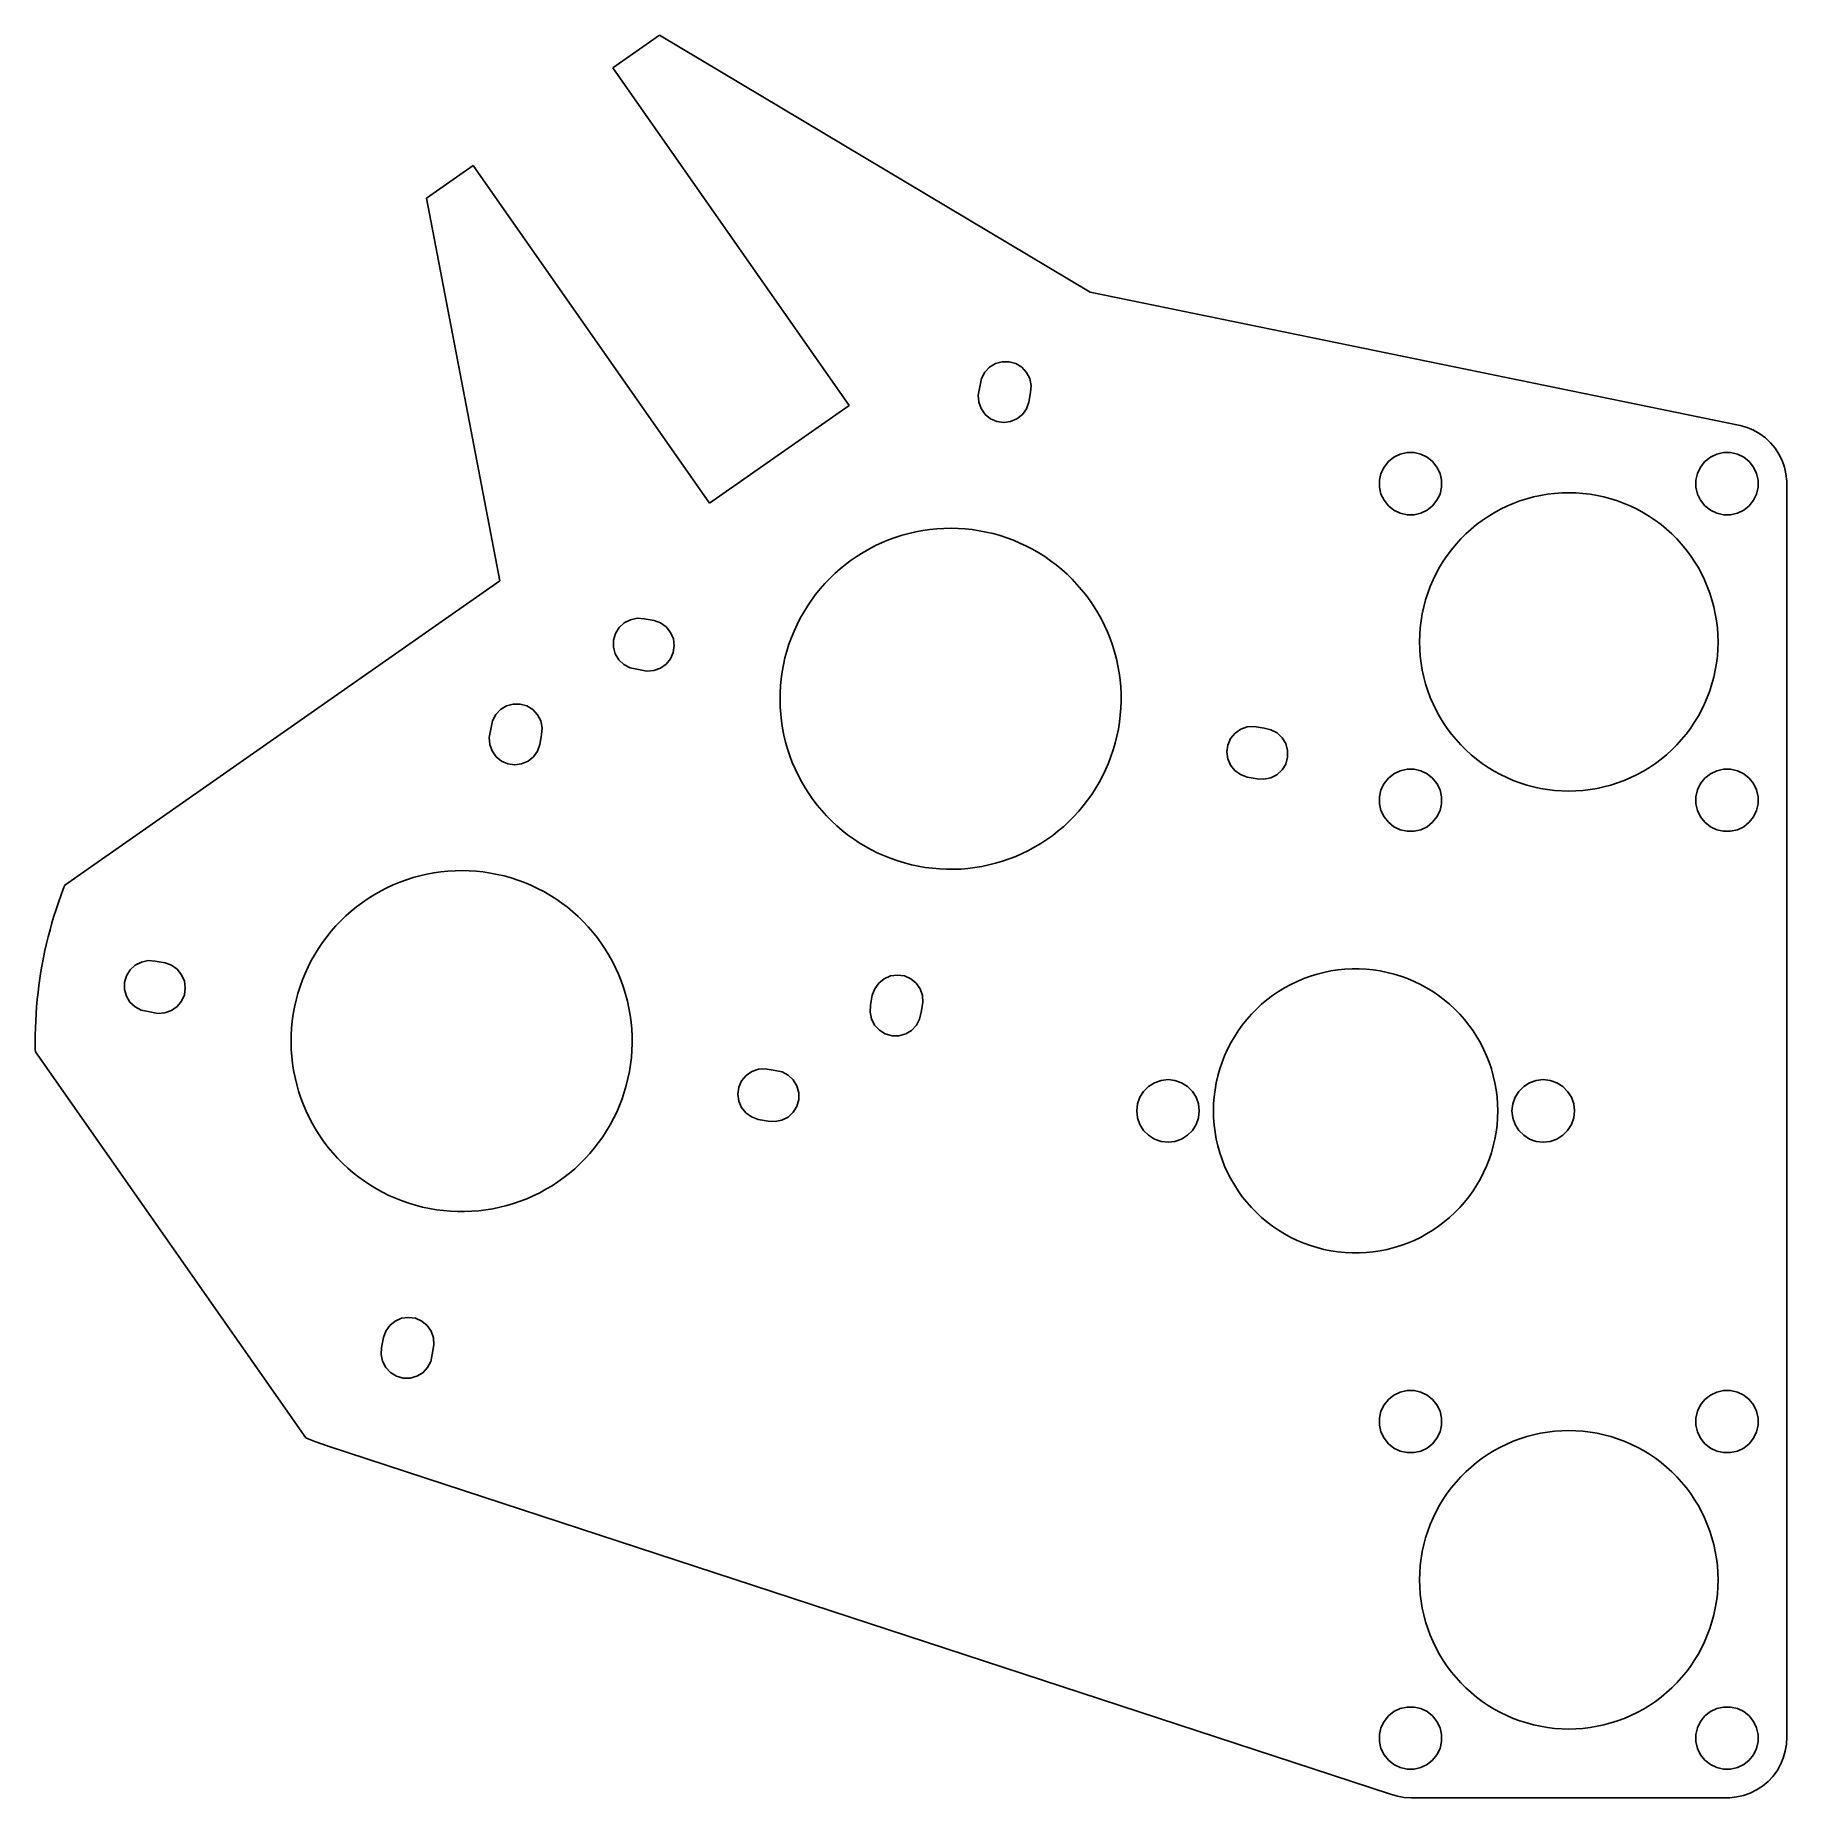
# Model space of a CAD drawing. Header units: metres. Extents: x -114 to 9, y -244 to -120.
import ezdxf

# ---------------------------------------------------------------- set-up
doc = ezdxf.new("R2010")
doc.units = ezdxf.units.M

msp = doc.modelspace()

# ---------------------------------------------------------------- linework, layer by layer
for p, q in [((-69.9873, -119.557), (-73.2639, -121.851)), ((-39.6859, -137.639), (-69.9873, -119.557)), ((-73.2639, -121.851), (-56.6302, -145.606)), ((-83.0937, -128.734), (-86.3703, -131.028)), ((-66.46, -152.489), (-83.0937, -128.734)), ((-86.3703, -131.028), (-81.2225, -157.945)), ((6.06284, -147.016), (-39.6859, -137.639)), ((-46.343, -142.661), (-45.8705, -142.53)), ((-45.8705, -142.53), (-45.3803, -142.532)), ((-45.3803, -142.532), (-44.9088, -142.666)), ((-47.4275, -144.185), (-47.3259, -143.705)), ((-47.3259, -143.705), (-47.0988, -143.271)), ((-47.0988, -143.271), (-46.7628, -142.914)), ((-46.7628, -142.914), (-46.343, -142.661)), ((-44.9088, -142.666), (-44.4909, -142.923)), ((-44.4909, -142.923), (-44.1577, -143.282)), ((-44.1577, -143.282), (-43.9338, -143.718)), ((-43.9338, -143.718), (-43.8359, -144.199)), ((-47.5503, -144.881), (-47.4275, -144.185)), ((-47.5187, -145.37), (-47.5503, -144.881)), ((-43.8712, -144.687), (-43.994, -145.384)), ((-43.8359, -144.199), (-43.8712, -144.687)), ((-56.6302, -145.606), (-66.46, -152.489)), ((-47.3563, -145.833), (-47.5187, -145.37)), ((-47.0751, -146.234), (-47.3563, -145.833)), ((-46.696, -146.545), (-47.0751, -146.234)), ((-44.4441, -146.244), (-44.8256, -146.552)), ((-44.1599, -145.845), (-44.4441, -146.244)), ((-43.994, -145.384), (-44.1599, -145.845)), ((-46.2472, -146.742), (-46.696, -146.545)), ((-45.7618, -146.811), (-46.2472, -146.742)), ((-45.2759, -146.746), (-45.7618, -146.811)), ((-44.8256, -146.552), (-45.2759, -146.746)), ((6.54086, -147.155), (6.06284, -147.016)), ((6.99919, -147.348), (6.54086, -147.155)), ((7.43137, -147.595), (6.99919, -147.348)), ((7.83133, -147.891), (7.43137, -147.595)), ((8.19348, -148.233), (7.83133, -147.891)), ((8.51271, -148.614), (8.19348, -148.233)), ((8.78456, -149.031), (8.51271, -148.614)), ((-19.2135, -150.386), (-18.9997, -149.943)), ((-18.9997, -149.943), (-18.6926, -149.557)), ((-18.6926, -149.557), (-18.3074, -149.25)), ((-18.3074, -149.25), (-17.8635, -149.037)), ((-17.8635, -149.037), (-17.3832, -148.927)), ((-17.3832, -148.927), (-16.8906, -148.927)), ((-16.8906, -148.927), (-16.4103, -149.037)), ((-16.4103, -149.037), (-15.9665, -149.25)), ((-15.9665, -149.25), (-15.5813, -149.557)), ((-15.5813, -149.557), (-15.2741, -149.943)), ((-15.2741, -149.943), (-15.0604, -150.386)), ((3.06038, -150.386), (3.27412, -149.943)), ((3.27412, -149.943), (3.58128, -149.557)), ((3.58128, -149.557), (3.96646, -149.25)), ((3.96646, -149.25), (4.41031, -149.037)), ((4.41031, -149.037), (4.89061, -148.927)), ((4.89061, -148.927), (5.38324, -148.927)), ((5.38324, -148.927), (5.86354, -149.037)), ((5.86354, -149.037), (6.30739, -149.25)), ((6.30739, -149.25), (6.69257, -149.557)), ((6.69257, -149.557), (6.99971, -149.943)), ((6.99971, -149.943), (7.21347, -150.386)), ((9.0052, -149.477), (8.78456, -149.031)), ((9.17154, -149.946), (9.0052, -149.477)), ((9.28125, -150.431), (9.17154, -149.946)), ((-19.3231, -150.867), (-19.2135, -150.386)), ((-19.3231, -151.359), (-19.3231, -150.867)), ((-15.0604, -150.386), (-14.9508, -150.867)), ((-14.9508, -150.867), (-14.9508, -151.359)), ((2.95076, -150.867), (3.06038, -150.386)), ((2.95076, -151.359), (2.95076, -150.867)), ((7.21347, -150.386), (7.32309, -150.867)), ((7.32309, -150.867), (7.32309, -151.359)), ((9.33278, -150.926), (9.28125, -150.431)), ((9.33646, -173.325), (9.33278, -150.926)), ((-19.2135, -151.84), (-19.3231, -151.359)), ((-18.9997, -152.284), (-19.2135, -151.84)), ((-18.6926, -152.669), (-18.9997, -152.284)), ((-15.2741, -152.284), (-15.5813, -152.669)), ((-15.0604, -151.84), (-15.2741, -152.284)), ((-14.9508, -151.359), (-15.0604, -151.84)), ((-10.3618, -152.699), (-9.90245, -152.502)), ((-9.90245, -152.502), (-9.4342, -152.327)), ((-9.4342, -152.327), (-8.95819, -152.175)), ((-8.95819, -152.175), (-8.47546, -152.046)), ((-8.47546, -152.046), (-7.98714, -151.94)), ((-7.98714, -151.94), (-7.49429, -151.857)), ((-7.49429, -151.857), (-6.99808, -151.798)), ((-6.99808, -151.798), (-6.4996, -151.762)), ((-6.4996, -151.762), (-6, -151.75)), ((-6, -151.75), (-5.50038, -151.762)), ((-5.50038, -151.762), (-5.00191, -151.798)), ((-5.00191, -151.798), (-4.50569, -151.857)), ((-4.50569, -151.857), (-4.01285, -151.94)), ((-4.01285, -151.94), (-3.52452, -152.046)), ((-3.52452, -152.046), (-3.04181, -152.175)), ((-3.04181, -152.175), (-2.56578, -152.327)), ((-2.56578, -152.327), (-2.09753, -152.502)), ((-2.09753, -152.502), (-1.63814, -152.699)), ((3.06038, -151.84), (2.95076, -151.359)), ((3.27412, -152.284), (3.06038, -151.84)), ((3.58128, -152.669), (3.27412, -152.284)), ((6.99971, -152.284), (6.69257, -152.669)), ((7.21347, -151.84), (6.99971, -152.284)), ((7.32309, -151.359), (7.21347, -151.84)), ((-18.3074, -152.976), (-18.6926, -152.669)), ((-17.8635, -153.19), (-18.3074, -152.976)), ((-17.3832, -153.299), (-17.8635, -153.19)), ((-16.8906, -153.299), (-17.3832, -153.299)), ((-16.4103, -153.19), (-16.8906, -153.299)), ((-15.9665, -152.976), (-16.4103, -153.19)), ((-15.5813, -152.669), (-15.9665, -152.976)), ((-12.4907, -153.996), (-12.0906, -153.697)), ((-12.0906, -153.697), (-11.6767, -153.417)), ((-11.6767, -153.417), (-11.25, -153.157)), ((-11.25, -153.157), (-10.8114, -152.917)), ((-10.8114, -152.917), (-10.3618, -152.699)), ((-1.63814, -152.699), (-1.18861, -152.917)), ((-1.18861, -152.917), (-0.75, -153.157)), ((-0.75, -153.157), (-0.32326, -153.417)), ((-0.32326, -153.417), (0.09059, -153.697)), ((0.09059, -153.697), (0.49066, -153.996)), ((3.96646, -152.976), (3.58128, -152.669)), ((4.41031, -153.19), (3.96646, -152.976)), ((4.89061, -153.299), (4.41031, -153.19)), ((5.38324, -153.299), (4.89061, -153.299)), ((5.86354, -153.19), (5.38324, -153.299)), ((6.30739, -152.976), (5.86354, -153.19)), ((6.69257, -152.669), (6.30739, -152.976)), ((-53.8573, -155.069), (-53.3884, -154.897)), ((-53.3884, -154.897), (-52.9128, -154.746)), ((-52.9128, -154.746), (-52.4313, -154.614)), ((-52.4313, -154.614), (-51.9447, -154.502)), ((-51.9447, -154.502), (-51.4539, -154.41)), ((-51.4539, -154.41), (-50.9597, -154.339)), ((-50.9597, -154.339), (-50.4629, -154.289)), ((-50.4629, -154.289), (-49.9645, -154.259)), ((-49.9645, -154.259), (-49.4653, -154.25)), ((-49.4653, -154.25), (-48.9662, -154.262)), ((-48.9662, -154.262), (-48.4679, -154.294)), ((-48.4679, -154.294), (-47.9715, -154.348)), ((-47.9715, -154.348), (-47.4777, -154.422)), ((-47.4777, -154.422), (-46.9874, -154.516)), ((-46.9874, -154.516), (-46.5015, -154.631)), ((-46.5015, -154.631), (-46.0207, -154.765)), ((-46.0207, -154.765), (-45.546, -154.92)), ((-45.546, -154.92), (-45.0781, -155.094)), ((-13.9354, -155.374), (-13.5992, -155.004)), ((-13.5992, -155.004), (-13.2458, -154.651)), ((-13.2458, -154.651), (-12.876, -154.315)), ((-12.876, -154.315), (-12.4907, -153.996)), ((0.49066, -153.996), (0.87604, -154.315)), ((0.87604, -154.315), (1.24582, -154.651)), ((1.24582, -154.651), (1.5992, -155.004)), ((1.5992, -155.004), (1.93536, -155.374)), ((-56.4848, -156.492), (-56.0728, -156.21)), ((-56.0728, -156.21), (-55.6495, -155.945)), ((-55.6495, -155.945), (-55.2155, -155.699)), ((-55.2155, -155.699), (-54.7717, -155.47)), ((-54.7717, -155.47), (-54.3187, -155.26)), ((-54.3187, -155.26), (-53.8573, -155.069)), ((-45.0781, -155.094), (-44.6179, -155.288)), ((-44.6179, -155.288), (-44.1661, -155.501)), ((-44.1661, -155.501), (-43.7236, -155.732)), ((-43.7236, -155.732), (-43.291, -155.981)), ((-43.291, -155.981), (-42.8692, -156.248)), ((-42.8692, -156.248), (-42.4589, -156.533)), ((-14.8332, -156.573), (-14.553, -156.159)), ((-14.553, -156.159), (-14.2536, -155.759)), ((-14.2536, -155.759), (-13.9354, -155.374)), ((1.93536, -155.374), (2.25356, -155.759)), ((2.25356, -155.759), (2.55304, -156.159)), ((2.55304, -156.159), (2.83316, -156.573)), ((-58.0049, -157.784), (-57.6454, -157.438)), ((-57.6454, -157.438), (-57.2717, -157.107)), ((-57.2717, -157.107), (-56.8847, -156.791)), ((-56.8847, -156.791), (-56.4848, -156.492)), ((-42.4589, -156.533), (-42.0608, -156.834)), ((-42.0608, -156.834), (-41.6756, -157.152)), ((-41.6756, -157.152), (-41.3038, -157.485)), ((-41.3038, -157.485), (-40.9463, -157.834)), ((-15.5511, -157.888), (-15.3328, -157.439)), ((-15.3328, -157.439), (-15.0933, -157)), ((-15.0933, -157), (-14.8332, -156.573)), ((2.83316, -156.573), (3.09326, -157)), ((3.09326, -157), (3.33276, -157.439)), ((3.33276, -157.439), (3.55113, -157.888)), ((-81.2225, -157.945), (-111.828, -179.375)), ((-58.9927, -158.909), (-58.6791, -158.521)), ((-58.6791, -158.521), (-58.3497, -158.145)), ((-58.3497, -158.145), (-58.0049, -157.784)), ((-40.9463, -157.834), (-40.6036, -158.197)), ((-40.6036, -158.197), (-40.2763, -158.574)), ((-40.2763, -158.574), (-39.965, -158.964)), ((-15.9225, -158.816), (-15.7478, -158.348)), ((-15.7478, -158.348), (-15.5511, -157.888)), ((3.55113, -157.888), (3.74785, -158.348)), ((3.74785, -158.348), (3.9225, -158.816)), ((-59.8329, -160.148), (-59.5701, -159.724)), ((-59.5701, -159.724), (-59.2899, -159.31)), ((-59.2899, -159.31), (-58.9927, -158.909)), ((-39.965, -158.964), (-39.6702, -159.367)), ((-39.6702, -159.367), (-39.3924, -159.782)), ((-39.3924, -159.782), (-39.132, -160.208)), ((-16.3102, -160.263), (-16.204, -159.775)), ((-16.204, -159.775), (-16.0747, -159.292)), ((-16.0747, -159.292), (-15.9225, -158.816)), ((3.9225, -158.816), (4.07466, -159.292)), ((4.07466, -159.292), (4.20401, -159.775)), ((4.20401, -159.775), (4.31024, -160.263)), ((-72.8274, -161.241), (-72.4679, -160.908)), ((-72.4679, -160.908), (-72.0318, -160.684)), ((-72.0318, -160.684), (-71.5515, -160.586)), ((-71.5515, -160.586), (-71.0626, -160.621)), ((-71.0626, -160.621), (-70.3662, -160.744)), ((-70.3662, -160.744), (-69.9049, -160.91)), ((-69.9049, -160.91), (-69.5055, -161.194)), ((-69.5055, -161.194), (-69.1976, -161.576)), ((-60.5122, -161.482), (-60.3043, -161.028)), ((-60.3043, -161.028), (-60.0777, -160.583)), ((-60.0777, -160.583), (-59.8329, -160.148)), ((-39.132, -160.208), (-38.8897, -160.645)), ((-38.8897, -160.645), (-38.6657, -161.091)), ((-38.6657, -161.091), (-38.4604, -161.546)), ((-16.4525, -161.252), (-16.3931, -160.756)), ((-16.3931, -160.756), (-16.3102, -160.263)), ((4.31024, -160.263), (4.39311, -160.756)), ((4.39311, -160.756), (4.45245, -161.252)), ((-73.2196, -162.621), (-73.2178, -162.13)), ((-73.2178, -162.13), (-73.0837, -161.659)), ((-73.0837, -161.659), (-72.8274, -161.241)), ((-69.1976, -161.576), (-69.004, -162.026)), ((-69.004, -162.026), (-68.9391, -162.512)), ((-61.0201, -162.89), (-60.8704, -162.414)), ((-60.8704, -162.414), (-60.701, -161.944)), ((-60.701, -161.944), (-60.5122, -161.482)), ((-38.4604, -161.546), (-38.2743, -162.009)), ((-38.2743, -162.009), (-38.1076, -162.48)), ((-16.5, -162.25), (-16.4881, -161.75)), ((-16.4881, -162.75), (-16.5, -162.25)), ((-16.4881, -161.75), (-16.4525, -161.252)), ((4.45245, -161.252), (4.4881, -161.75)), ((4.4881, -161.75), (4.5, -162.25)), ((4.5, -162.25), (4.4881, -162.75)), ((-73.0892, -163.093), (-73.2196, -162.621)), ((-72.836, -163.513), (-73.0892, -163.093)), ((-72.4791, -163.849), (-72.836, -163.513)), ((-69.2047, -163.446), (-69.5155, -163.825)), ((-69.0077, -162.997), (-69.2047, -163.446)), ((-68.9391, -162.512), (-69.0077, -162.997)), ((-61.2595, -163.86), (-61.1499, -163.373)), ((-61.1499, -163.373), (-61.0201, -162.89)), ((-38.1076, -162.48), (-37.9607, -162.957)), ((-37.9607, -162.957), (-37.8337, -163.44)), ((-37.8337, -163.44), (-37.7269, -163.928)), ((-16.4525, -163.248), (-16.4881, -162.75)), ((-16.3931, -163.744), (-16.4525, -163.248)), ((4.45245, -163.248), (4.39311, -163.744)), ((4.4881, -162.75), (4.45245, -163.248)), ((-72.0447, -164.076), (-72.4791, -163.849)), ((-71.5651, -164.178), (-72.0447, -164.076)), ((-70.8688, -164.3), (-71.5651, -164.178)), ((-70.3796, -164.269), (-70.8688, -164.3)), ((-69.9171, -164.106), (-70.3796, -164.269)), ((-69.5155, -163.825), (-69.9171, -164.106)), ((-61.4656, -165.342), (-61.4175, -164.845)), ((-61.4175, -164.845), (-61.3488, -164.351)), ((-61.3488, -164.351), (-61.2595, -163.86)), ((-37.7269, -163.928), (-37.6405, -164.419)), ((-37.6405, -164.419), (-37.5746, -164.914)), ((-37.5746, -164.914), (-37.5293, -165.412)), ((-16.3102, -164.237), (-16.3931, -163.744)), ((-16.204, -164.725), (-16.3102, -164.237)), ((-16.0747, -165.208), (-16.204, -164.725)), ((4.20401, -164.725), (4.07466, -165.208)), ((4.31024, -164.237), (4.20401, -164.725)), ((4.39311, -163.744), (4.31024, -164.237)), ((-61.4996, -166.34), (-61.493, -165.841)), ((-61.493, -165.841), (-61.4656, -165.342)), ((-37.5293, -165.412), (-37.5048, -165.91)), ((-37.5048, -165.91), (-37.5011, -166.41)), ((-15.9225, -165.684), (-16.0747, -165.208)), ((-15.7478, -166.152), (-15.9225, -165.684)), ((-15.5511, -166.612), (-15.7478, -166.152)), ((3.74785, -166.152), (3.55113, -166.612)), ((3.9225, -165.684), (3.74785, -166.152)), ((4.07466, -165.208), (3.9225, -165.684)), ((-81.7303, -167.796), (-81.5032, -167.361)), ((-81.5032, -167.361), (-81.1672, -167.004)), ((-81.1672, -167.004), (-80.7474, -166.751)), ((-80.7474, -166.751), (-80.2749, -166.621)), ((-80.2749, -166.621), (-79.7847, -166.622)), ((-79.7847, -166.622), (-79.3132, -166.756)), ((-79.3132, -166.756), (-78.8953, -167.013)), ((-78.8953, -167.013), (-78.5621, -167.372)), ((-78.5621, -167.372), (-78.3382, -167.808)), ((-61.4855, -166.839), (-61.4996, -166.34)), ((-61.4506, -167.337), (-61.4855, -166.839)), ((-61.3951, -167.833), (-61.4506, -167.337)), ((-37.5558, -167.406), (-37.6143, -167.902)), ((-37.5181, -166.909), (-37.5558, -167.406)), ((-37.5011, -166.41), (-37.5181, -166.909)), ((-15.3328, -167.061), (-15.5511, -166.612)), ((-15.0933, -167.5), (-15.3328, -167.061)), ((3.33276, -167.061), (3.09326, -167.5)), ((3.55113, -166.612), (3.33276, -167.061)), ((-81.9547, -168.971), (-81.8319, -168.275)), ((-81.8319, -168.275), (-81.7303, -167.796)), ((-78.3382, -167.808), (-78.2403, -168.289)), ((-78.2403, -168.289), (-78.2756, -168.778)), ((-61.3189, -168.327), (-61.3951, -167.833)), ((-61.2223, -168.817), (-61.3189, -168.327)), ((-37.6933, -168.395), (-37.7928, -168.885)), ((-37.6143, -167.902), (-37.6933, -168.395)), ((-29.7953, -169.054), (-29.4845, -168.675)), ((-29.4845, -168.675), (-29.0829, -168.394)), ((-29.0829, -168.394), (-28.6204, -168.231)), ((-28.6204, -168.231), (-28.1312, -168.2)), ((-28.1312, -168.2), (-27.4349, -168.322)), ((-27.4349, -168.322), (-26.9553, -168.424)), ((-26.9553, -168.424), (-26.5209, -168.651)), ((-26.5209, -168.651), (-26.1639, -168.987)), ((-14.8332, -167.927), (-15.0933, -167.5)), ((-14.553, -168.341), (-14.8332, -167.927)), ((-14.2536, -168.741), (-14.553, -168.341)), ((2.55304, -168.341), (2.25356, -168.741)), ((2.83316, -167.927), (2.55304, -168.341)), ((3.09326, -167.5), (2.83316, -167.927)), ((-81.9231, -169.461), (-81.9547, -168.971)), ((-81.7607, -169.923), (-81.9231, -169.461)), ((-78.3984, -169.474), (-78.5643, -169.935)), ((-78.2756, -168.778), (-78.3984, -169.474)), ((-61.1053, -169.302), (-61.2223, -168.817)), ((-60.9683, -169.782), (-61.1053, -169.302)), ((-60.8115, -170.256), (-60.9683, -169.782)), ((-38.0523, -169.849), (-38.2119, -170.322)), ((-37.9125, -169.369), (-38.0523, -169.849)), ((-37.7928, -168.885), (-37.9125, -169.369)), ((-30.0609, -169.988), (-29.9923, -169.503)), ((-29.9923, -169.503), (-29.7953, -169.054)), ((-26.1639, -168.987), (-25.9108, -169.407)), ((-25.9108, -169.407), (-25.7804, -169.879)), ((-25.7804, -169.879), (-25.7822, -170.37)), ((-13.9354, -169.126), (-14.2536, -168.741)), ((-13.5992, -169.496), (-13.9354, -169.126)), ((-13.2458, -169.849), (-13.5992, -169.496)), ((-12.876, -170.185), (-13.2458, -169.849)), ((1.24582, -169.849), (0.87604, -170.185)), ((1.5992, -169.496), (1.24582, -169.849)), ((1.93536, -169.126), (1.5992, -169.496)), ((2.25356, -168.741), (1.93536, -169.126)), ((-81.4795, -170.325), (-81.7607, -169.923)), ((-81.1004, -170.635), (-81.4795, -170.325)), ((-80.6516, -170.833), (-81.1004, -170.635)), ((-80.1662, -170.901), (-80.6516, -170.833)), ((-79.6803, -170.836), (-80.1662, -170.901)), ((-79.2299, -170.643), (-79.6803, -170.836)), ((-78.8485, -170.335), (-79.2299, -170.643)), ((-78.5643, -169.935), (-78.8485, -170.335)), ((-60.635, -170.723), (-60.8115, -170.256)), ((-60.4393, -171.183), (-60.635, -170.723)), ((-38.391, -170.788), (-38.5894, -171.246)), ((-38.2119, -170.322), (-38.391, -170.788)), ((-29.996, -170.474), (-30.0609, -169.988)), ((-29.8024, -170.924), (-29.996, -170.474)), ((-29.4945, -171.306), (-29.8024, -170.924)), ((-25.9163, -170.841), (-26.1726, -171.259)), ((-25.7822, -170.37), (-25.9163, -170.841)), ((-12.4907, -170.504), (-12.876, -170.185)), ((-12.0906, -170.803), (-12.4907, -170.504)), ((-11.6767, -171.083), (-12.0906, -170.803)), ((-11.25, -171.343), (-11.6767, -171.083)), ((-0.32326, -171.083), (-0.75, -171.343)), ((0.09059, -170.803), (-0.32326, -171.083)), ((0.49066, -170.504), (0.09059, -170.803)), ((0.87604, -170.185), (0.49066, -170.504)), ((-60.2246, -171.634), (-60.4393, -171.183)), ((-59.9914, -172.075), (-60.2246, -171.634)), ((-59.74, -172.506), (-59.9914, -172.075)), ((-39.0424, -172.136), (-39.2963, -172.565)), ((-38.8067, -171.695), (-39.0424, -172.136)), ((-38.5894, -171.246), (-38.8067, -171.695)), ((-29.0951, -171.59), (-29.4945, -171.306)), ((-28.6338, -171.756), (-29.0951, -171.59)), ((-27.9374, -171.879), (-28.6338, -171.756)), ((-27.4485, -171.914), (-27.9374, -171.879)), ((-26.9682, -171.816), (-27.4485, -171.914)), ((-26.5321, -171.592), (-26.9682, -171.816)), ((-26.1726, -171.259), (-26.5321, -171.592)), ((-19.2135, -172.66), (-18.9997, -172.216)), ((-18.9997, -172.216), (-18.6926, -171.831)), ((-18.6926, -171.831), (-18.3074, -171.524)), ((-18.3074, -171.524), (-17.8635, -171.31)), ((-17.8635, -171.31), (-17.3832, -171.201)), ((-17.3832, -171.201), (-16.8906, -171.201)), ((-16.8906, -171.201), (-16.4103, -171.31)), ((-16.4103, -171.31), (-15.9665, -171.524)), ((-15.9665, -171.524), (-15.5813, -171.831)), ((-15.5813, -171.831), (-15.2741, -172.216)), ((-15.2741, -172.216), (-15.0604, -172.66)), ((-10.8114, -171.583), (-11.25, -171.343)), ((-10.3618, -171.801), (-10.8114, -171.583)), ((-9.90245, -171.998), (-10.3618, -171.801)), ((-9.4342, -172.173), (-9.90245, -171.998)), ((-8.95819, -172.325), (-9.4342, -172.173)), ((-8.47546, -172.454), (-8.95819, -172.325)), ((-3.04181, -172.325), (-3.52452, -172.454)), ((-2.56578, -172.173), (-3.04181, -172.325)), ((-2.09753, -171.998), (-2.56578, -172.173)), ((-1.63814, -171.801), (-2.09753, -171.998)), ((-1.18861, -171.583), (-1.63814, -171.801)), ((-0.75, -171.343), (-1.18861, -171.583)), ((3.06038, -172.66), (3.27412, -172.216)), ((3.27412, -172.216), (3.58128, -171.831)), ((3.58128, -171.831), (3.96646, -171.524)), ((3.96646, -171.524), (4.41031, -171.31)), ((4.41031, -171.31), (4.89061, -171.201)), ((4.89061, -171.201), (5.38324, -171.201)), ((5.38324, -171.201), (5.86354, -171.31)), ((5.86354, -171.31), (6.30739, -171.524)), ((6.30739, -171.524), (6.69257, -171.831)), ((6.69257, -171.831), (6.99971, -172.216)), ((6.99971, -172.216), (7.21347, -172.66)), ((-59.4709, -172.927), (-59.74, -172.506)), ((-59.1845, -173.336), (-59.4709, -172.927)), ((-58.8813, -173.733), (-59.1845, -173.336)), ((-39.8566, -173.392), (-40.162, -173.787)), ((-39.5679, -172.984), (-39.8566, -173.392)), ((-39.2963, -172.565), (-39.5679, -172.984)), ((-19.3231, -173.141), (-19.2135, -172.66)), ((-19.3231, -173.633), (-19.3231, -173.141)), ((-19.2135, -174.114), (-19.3231, -173.633)), ((-15.0604, -172.66), (-14.9508, -173.141)), ((-14.9508, -173.633), (-15.0604, -174.114)), ((-14.9508, -173.141), (-14.9508, -173.633)), ((-7.98714, -172.56), (-8.47546, -172.454)), ((-7.49429, -172.643), (-7.98714, -172.56)), ((-6.99808, -172.702), (-7.49429, -172.643)), ((-6.4996, -172.738), (-6.99808, -172.702)), ((-6, -172.75), (-6.4996, -172.738)), ((-5.50038, -172.738), (-6, -172.75)), ((-5.00191, -172.702), (-5.50038, -172.738)), ((-4.50569, -172.643), (-5.00191, -172.702)), ((-4.01285, -172.56), (-4.50569, -172.643)), ((-3.52452, -172.454), (-4.01285, -172.56)), ((2.95076, -173.141), (3.06038, -172.66)), ((2.95076, -173.633), (2.95076, -173.141)), ((3.06038, -174.114), (2.95076, -173.633)), ((7.21347, -172.66), (7.32309, -173.141)), ((7.32309, -173.633), (7.21347, -174.114)), ((7.32309, -173.141), (7.32309, -173.633)), ((9.33646, -239.325), (9.33646, -173.325)), ((-58.562, -174.116), (-58.8813, -173.733)), ((-58.2269, -174.487), (-58.562, -174.116)), ((-57.8767, -174.842), (-58.2269, -174.487)), ((-57.512, -175.184), (-57.8767, -174.842)), ((-40.8208, -174.537), (-41.1731, -174.891)), ((-40.4836, -174.169), (-40.8208, -174.537)), ((-40.162, -173.787), (-40.4836, -174.169)), ((-18.9997, -174.557), (-19.2135, -174.114)), ((-18.6926, -174.943), (-18.9997, -174.557)), ((-15.2741, -174.557), (-15.5813, -174.943)), ((-15.0604, -174.114), (-15.2741, -174.557)), ((3.27412, -174.557), (3.06038, -174.114)), ((3.58128, -174.943), (3.27412, -174.557)), ((6.99971, -174.557), (6.69257, -174.943)), ((7.21347, -174.114), (6.99971, -174.557)), ((-57.1335, -175.509), (-57.512, -175.184)), ((-56.7417, -175.819), (-57.1335, -175.509)), ((-56.3374, -176.112), (-56.7417, -175.819)), ((-55.9212, -176.387), (-56.3374, -176.112)), ((-42.3137, -175.86), (-42.7197, -176.151)), ((-41.9202, -175.553), (-42.3137, -175.86)), ((-41.5397, -175.23), (-41.9202, -175.553)), ((-41.1731, -174.891), (-41.5397, -175.23)), ((-18.3074, -175.25), (-18.6926, -174.943)), ((-17.8635, -175.463), (-18.3074, -175.25)), ((-17.3832, -175.573), (-17.8635, -175.463)), ((-16.8906, -175.573), (-17.3832, -175.573)), ((-16.4103, -175.463), (-16.8906, -175.573)), ((-15.9665, -175.25), (-16.4103, -175.463)), ((-15.5813, -174.943), (-15.9665, -175.25)), ((3.96646, -175.25), (3.58128, -174.943)), ((4.41031, -175.463), (3.96646, -175.25)), ((4.89061, -175.573), (4.41031, -175.463)), ((5.38324, -175.573), (4.89061, -175.573)), ((5.86354, -175.463), (5.38324, -175.573)), ((6.30739, -175.25), (5.86354, -175.463)), ((6.69257, -174.943), (6.30739, -175.25)), ((-55.494, -176.646), (-55.9212, -176.387)), ((-55.0564, -176.886), (-55.494, -176.646)), ((-54.6091, -177.108), (-55.0564, -176.886)), ((-54.153, -177.311), (-54.6091, -177.108)), ((-53.6888, -177.495), (-54.153, -177.311)), ((-44.911, -177.338), (-45.3762, -177.519)), ((-44.4537, -177.137), (-44.911, -177.338)), ((-44.0052, -176.918), (-44.4537, -177.137)), ((-43.5662, -176.68), (-44.0052, -176.918)), ((-43.1374, -176.424), (-43.5662, -176.68)), ((-42.7197, -176.151), (-43.1374, -176.424)), ((-86.8357, -178.704), (-86.3491, -178.592)), ((-86.3491, -178.592), (-85.8583, -178.5)), ((-85.8583, -178.5), (-85.3641, -178.429)), ((-85.3641, -178.429), (-84.8673, -178.379)), ((-84.8673, -178.379), (-84.3689, -178.349)), ((-84.3689, -178.349), (-83.8697, -178.34)), ((-83.8697, -178.34), (-83.3706, -178.352)), ((-83.3706, -178.352), (-82.8723, -178.385)), ((-82.8723, -178.385), (-82.3759, -178.438)), ((-82.3759, -178.438), (-81.8821, -178.512)), ((-81.8821, -178.512), (-81.3918, -178.606)), ((-53.2174, -177.66), (-53.6888, -177.495)), ((-52.7396, -177.804), (-53.2174, -177.66)), ((-52.2561, -177.929), (-52.7396, -177.804)), ((-51.7679, -178.034), (-52.2561, -177.929)), ((-51.2758, -178.118), (-51.7679, -178.034)), ((-50.7805, -178.181), (-51.2758, -178.118)), ((-50.2831, -178.224), (-50.7805, -178.181)), ((-49.7843, -178.247), (-50.2831, -178.224)), ((-49.285, -178.248), (-49.7843, -178.247)), ((-48.7861, -178.229), (-49.285, -178.248)), ((-48.2884, -178.189), (-48.7861, -178.229)), ((-47.7928, -178.128), (-48.2884, -178.189)), ((-47.3002, -178.047), (-47.7928, -178.128)), ((-46.8114, -177.945), (-47.3002, -178.047)), ((-46.3272, -177.823), (-46.8114, -177.945)), ((-45.8486, -177.681), (-46.3272, -177.823)), ((-45.3762, -177.519), (-45.8486, -177.681)), ((-111.938, -179.657), (-112.112, -180.125)), ((-111.828, -179.375), (-111.938, -179.657)), ((-90.0539, -180.036), (-89.6199, -179.789)), ((-89.6199, -179.789), (-89.1761, -179.56)), ((-89.1761, -179.56), (-88.7231, -179.35)), ((-88.7231, -179.35), (-88.2617, -179.159)), ((-88.2617, -179.159), (-87.7928, -178.988)), ((-87.7928, -178.988), (-87.3172, -178.836)), ((-87.3172, -178.836), (-86.8357, -178.704)), ((-81.3918, -178.606), (-80.9059, -178.721)), ((-80.9059, -178.721), (-80.4251, -178.856)), ((-80.4251, -178.856), (-79.9504, -179.01)), ((-79.9504, -179.01), (-79.4825, -179.185)), ((-79.4825, -179.185), (-79.0223, -179.378)), ((-79.0223, -179.378), (-78.5705, -179.591)), ((-78.5705, -179.591), (-78.128, -179.822)), ((-78.128, -179.822), (-77.6954, -180.071)), ((-112.437, -181.071), (-112.587, -181.548)), ((-112.278, -180.597), (-112.437, -181.071)), ((-112.112, -180.125), (-112.278, -180.597)), ((-91.6761, -181.197), (-91.289, -180.882)), ((-91.289, -180.882), (-90.8892, -180.583)), ((-90.8892, -180.583), (-90.4772, -180.3)), ((-90.4772, -180.3), (-90.0539, -180.036)), ((-77.6954, -180.071), (-77.2736, -180.339)), ((-77.2736, -180.339), (-76.8633, -180.623)), ((-76.8633, -180.623), (-76.4652, -180.924)), ((-76.4652, -180.924), (-76.0799, -181.242)), ((-112.73, -182.027), (-112.864, -182.509)), ((-112.587, -181.548), (-112.73, -182.027)), ((-93.0835, -182.611), (-92.7541, -182.236)), ((-92.7541, -182.236), (-92.4093, -181.875)), ((-92.4093, -181.875), (-92.0497, -181.528)), ((-92.0497, -181.528), (-91.6761, -181.197)), ((-76.0799, -181.242), (-75.7082, -181.575)), ((-75.7082, -181.575), (-75.3507, -181.924)), ((-75.3507, -181.924), (-75.008, -182.287)), ((-75.008, -182.287), (-74.6807, -182.664)), ((-113.109, -183.478), (-113.219, -183.966)), ((-112.991, -182.992), (-113.109, -183.478)), ((-112.864, -182.509), (-112.991, -182.992)), ((-93.9745, -183.814), (-93.6943, -183.401)), ((-93.6943, -183.401), (-93.3971, -182.999)), ((-93.3971, -182.999), (-93.0835, -182.611)), ((-74.6807, -182.664), (-74.3694, -183.054)), ((-74.3694, -183.054), (-74.0746, -183.457)), ((-74.0746, -183.457), (-73.7968, -183.872)), ((-113.321, -184.455), (-113.415, -184.946)), ((-113.219, -183.966), (-113.321, -184.455)), ((-106.872, -184.998), (-106.436, -184.774)), ((-106.436, -184.774), (-105.956, -184.676)), ((-105.956, -184.676), (-105.467, -184.711)), ((-105.467, -184.711), (-104.771, -184.834)), ((-94.7087, -185.118), (-94.4821, -184.674)), ((-94.4821, -184.674), (-94.2372, -184.238)), ((-94.2372, -184.238), (-93.9745, -183.814)), ((-73.7968, -183.872), (-73.5364, -184.298)), ((-73.5364, -184.298), (-73.2941, -184.735)), ((-73.2941, -184.735), (-73.0701, -185.181)), ((-113.579, -185.933), (-113.648, -186.428)), ((-113.501, -185.439), (-113.579, -185.933)), ((-113.415, -184.946), (-113.501, -185.439)), ((-107.622, -186.221), (-107.488, -185.749)), ((-107.488, -185.749), (-107.232, -185.331)), ((-107.232, -185.331), (-106.872, -184.998)), ((-104.771, -184.834), (-104.309, -185)), ((-104.309, -185), (-103.91, -185.284)), ((-103.91, -185.284), (-103.602, -185.666)), ((-103.602, -185.666), (-103.408, -186.116)), ((-95.2748, -186.504), (-95.1054, -186.035)), ((-95.1054, -186.035), (-94.9165, -185.572)), ((-94.9165, -185.572), (-94.7087, -185.118)), ((-73.0701, -185.181), (-72.8648, -185.636)), ((-72.8648, -185.636), (-72.6787, -186.099)), ((-54.5559, -186.256), (-54.1744, -185.948)), ((-54.1744, -185.948), (-53.7241, -185.754)), ((-53.7241, -185.754), (-53.2382, -185.689)), ((-53.2382, -185.689), (-52.7528, -185.758)), ((-52.7528, -185.758), (-52.3039, -185.955)), ((-52.3039, -185.955), (-51.9249, -186.266)), ((-25.1129, -186.135), (-24.6534, -185.941)), ((-24.6534, -185.941), (-24.1849, -185.771)), ((-24.1849, -185.771), (-23.7084, -185.624)), ((-23.7084, -185.624), (-23.2252, -185.501)), ((-23.2252, -185.501), (-22.7365, -185.402)), ((-22.7365, -185.402), (-22.2434, -185.328)), ((-22.2434, -185.328), (-21.7473, -185.278)), ((-21.7473, -185.278), (-21.2493, -185.253)), ((-21.2493, -185.253), (-20.7507, -185.253)), ((-20.7507, -185.253), (-20.2527, -185.278)), ((-20.2527, -185.278), (-19.7566, -185.328)), ((-19.7566, -185.328), (-19.2635, -185.402)), ((-19.2635, -185.402), (-18.7748, -185.501)), ((-18.7748, -185.501), (-18.2916, -185.624)), ((-18.2916, -185.624), (-17.8151, -185.771)), ((-17.8151, -185.771), (-17.3466, -185.941)), ((-17.3466, -185.941), (-16.8871, -186.135)), ((-113.709, -186.924), (-113.762, -187.421)), ((-113.648, -186.428), (-113.709, -186.924)), ((-107.624, -186.711), (-107.622, -186.221)), ((-107.494, -187.183), (-107.624, -186.711)), ((-107.24, -187.603), (-107.494, -187.183)), ((-103.412, -187.087), (-103.609, -187.536)), ((-103.344, -186.602), (-103.412, -187.087)), ((-103.408, -186.116), (-103.344, -186.602)), ((-95.5543, -187.463), (-95.4245, -186.981)), ((-95.4245, -186.981), (-95.2748, -186.504)), ((-72.6787, -186.099), (-72.512, -186.57)), ((-72.512, -186.57), (-72.3651, -187.047)), ((-72.3651, -187.047), (-72.2381, -187.53)), ((-55.1288, -187.813), (-55.006, -187.116)), ((-55.006, -187.116), (-54.8401, -186.655)), ((-54.8401, -186.655), (-54.5559, -186.256)), ((-51.9249, -186.266), (-51.6437, -186.667)), ((-51.6437, -186.667), (-51.4813, -187.13)), ((-51.4813, -187.13), (-51.4497, -187.619)), ((-27.2349, -187.432), (-26.8374, -187.131)), ((-26.8374, -187.131), (-26.4255, -186.85)), ((-26.4255, -186.85), (-26, -186.59)), ((-26, -186.59), (-25.5621, -186.351)), ((-25.5621, -186.351), (-25.1129, -186.135)), ((-16.8871, -186.135), (-16.4379, -186.351)), ((-16.4379, -186.351), (-16, -186.59)), ((-16, -186.59), (-15.5745, -186.85)), ((-15.5745, -186.85), (-15.1626, -187.131)), ((-15.1626, -187.131), (-14.7651, -187.432)), ((-113.843, -188.418), (-113.871, -188.917)), ((-113.807, -187.919), (-113.843, -188.418)), ((-113.762, -187.421), (-113.807, -187.919)), ((-106.883, -187.939), (-107.24, -187.603)), ((-106.449, -188.166), (-106.883, -187.939)), ((-105.969, -188.268), (-106.449, -188.166)), ((-105.273, -188.391), (-105.969, -188.268)), ((-104.784, -188.359), (-105.273, -188.391)), ((-104.321, -188.197), (-104.784, -188.359)), ((-103.92, -187.915), (-104.321, -188.197)), ((-103.609, -187.536), (-103.92, -187.915)), ((-95.8219, -188.936), (-95.7531, -188.441)), ((-95.7531, -188.441), (-95.6639, -187.95)), ((-95.6639, -187.95), (-95.5543, -187.463)), ((-72.2381, -187.53), (-72.1313, -188.018)), ((-72.1313, -188.018), (-72.0448, -188.51)), ((-72.0448, -188.51), (-71.979, -189.005)), ((-55.1641, -188.301), (-55.1288, -187.813)), ((-55.0662, -188.782), (-55.1641, -188.301)), ((-51.5725, -188.315), (-51.674, -188.795)), ((-51.4497, -187.619), (-51.5725, -188.315)), ((-28.6604, -188.822), (-28.3305, -188.448)), ((-28.3305, -188.448), (-27.9824, -188.091)), ((-27.9824, -188.091), (-27.6169, -187.752)), ((-27.6169, -187.752), (-27.2349, -187.432)), ((-14.7651, -187.432), (-14.3831, -187.752)), ((-14.3831, -187.752), (-14.0176, -188.091)), ((-14.0176, -188.091), (-13.6695, -188.448)), ((-13.6695, -188.448), (-13.3396, -188.822)), ((-113.89, -189.417), (-113.901, -189.917)), ((-113.871, -188.917), (-113.89, -189.417)), ((-95.8974, -189.931), (-95.87, -189.433)), ((-95.87, -189.433), (-95.8219, -188.936)), ((-71.979, -189.005), (-71.9337, -189.502)), ((-71.9337, -189.502), (-71.9092, -190)), ((-54.8423, -189.218), (-55.0662, -188.782)), ((-54.5091, -189.577), (-54.8423, -189.218)), ((-54.0912, -189.834), (-54.5091, -189.577)), ((-52.2372, -189.586), (-52.657, -189.839)), ((-51.9012, -189.229), (-52.2372, -189.586)), ((-51.674, -188.795), (-51.9012, -189.229)), ((-29.5329, -190.036), (-29.2624, -189.617)), ((-29.2624, -189.617), (-28.9713, -189.212)), ((-28.9713, -189.212), (-28.6604, -188.822)), ((-13.3396, -188.822), (-13.0287, -189.212)), ((-13.0287, -189.212), (-12.7376, -189.617)), ((-12.7376, -189.617), (-12.4671, -190.036)), ((-113.901, -189.917), (-113.904, -190.417)), ((-113.904, -190.417), (-113.899, -190.917)), ((-113.899, -190.917), (-113.894, -191.097)), ((-95.904, -190.43), (-95.8974, -189.931)), ((-95.8899, -190.929), (-95.904, -190.43)), ((-95.855, -191.428), (-95.8899, -190.929)), ((-71.9225, -190.999), (-71.9602, -191.497)), ((-71.9054, -190.5), (-71.9225, -190.999)), ((-71.9092, -190), (-71.9054, -190.5)), ((-53.6197, -189.968), (-54.0912, -189.834)), ((-53.1295, -189.97), (-53.6197, -189.968)), ((-52.657, -189.839), (-53.1295, -189.97)), ((-30.2148, -191.366), (-30.0097, -190.911)), ((-30.0097, -190.911), (-29.7822, -190.467)), ((-29.7822, -190.467), (-29.5329, -190.036)), ((-12.4671, -190.036), (-12.2178, -190.467)), ((-12.2178, -190.467), (-11.9903, -190.911)), ((-11.9903, -190.911), (-11.7852, -191.366)), ((-113.894, -191.097), (-94.8725, -218.262)), ((-95.7994, -191.924), (-95.855, -191.428)), ((-95.7233, -192.417), (-95.7994, -191.924)), ((-72.0187, -191.992), (-72.0977, -192.485)), ((-71.9602, -191.497), (-72.0187, -191.992)), ((-30.5557, -192.302), (-30.3969, -191.83)), ((-30.3969, -191.83), (-30.2148, -191.366)), ((-11.7852, -191.366), (-11.6031, -191.83)), ((-11.6031, -191.83), (-11.4443, -192.302)), ((-95.6266, -192.907), (-95.7233, -192.417)), ((-95.5097, -193.392), (-95.6266, -192.907)), ((-95.3727, -193.873), (-95.5097, -193.392)), ((-72.3169, -193.459), (-72.4566, -193.939)), ((-72.1971, -192.975), (-72.3169, -193.459)), ((-72.0977, -192.485), (-72.1971, -192.975)), ((-64.3967, -193.593), (-64.1997, -193.144)), ((-64.1997, -193.144), (-63.8889, -192.765)), ((-63.8889, -192.765), (-63.4873, -192.484)), ((-63.4873, -192.484), (-63.0248, -192.322)), ((-63.0248, -192.322), (-62.5356, -192.29)), ((-62.5356, -192.29), (-61.8393, -192.413)), ((-61.8393, -192.413), (-61.3597, -192.514)), ((-61.3597, -192.514), (-60.9253, -192.741)), ((-60.9253, -192.741), (-60.5683, -193.077)), ((-60.5683, -193.077), (-60.3152, -193.497)), ((-35.5717, -193.53), (-35.1545, -193.268)), ((-35.1545, -193.268), (-34.6895, -193.105)), ((-34.6895, -193.105), (-34.2, -193.05)), ((-34.2, -193.05), (-33.7104, -193.105)), ((-33.7104, -193.105), (-33.2455, -193.268)), ((-33.2455, -193.268), (-32.8283, -193.53)), ((-30.8883, -193.76), (-30.8017, -193.269)), ((-30.8017, -193.269), (-30.6908, -192.782)), ((-30.6908, -192.782), (-30.5557, -192.302)), ((-11.4443, -192.302), (-11.3092, -192.782)), ((-11.3092, -192.782), (-11.1983, -193.269)), ((-11.1983, -193.269), (-11.1117, -193.76)), ((-9.17168, -193.53), (-8.75453, -193.268)), ((-8.75453, -193.268), (-8.28954, -193.105)), ((-8.28954, -193.105), (-7.79999, -193.05)), ((-7.79999, -193.05), (-7.31044, -193.105)), ((-7.31044, -193.105), (-6.84544, -193.268)), ((-6.84544, -193.268), (-6.42831, -193.53)), ((-95.2159, -194.347), (-95.3727, -193.873)), ((-95.0394, -194.814), (-95.2159, -194.347)), ((-72.6163, -194.412), (-72.7954, -194.878)), ((-72.4566, -193.939), (-72.6163, -194.412)), ((-64.4653, -194.078), (-64.3967, -193.593)), ((-64.4004, -194.564), (-64.4653, -194.078)), ((-64.2068, -195.015), (-64.4004, -194.564)), ((-60.1866, -194.46), (-60.3207, -194.931)), ((-60.3152, -193.497), (-60.1848, -193.97)), ((-60.1848, -193.97), (-60.1866, -194.46)), ((-36.3448, -194.76), (-36.1821, -194.295)), ((-36.1821, -194.295), (-35.92, -193.878)), ((-35.92, -193.878), (-35.5717, -193.53)), ((-32.8283, -193.53), (-32.48, -193.878)), ((-32.48, -193.878), (-32.2179, -194.295)), ((-32.2179, -194.295), (-32.0551, -194.76)), ((-30.9876, -194.752), (-30.9503, -194.254)), ((-30.9503, -194.254), (-30.8883, -193.76)), ((-11.1117, -193.76), (-11.0497, -194.254)), ((-11.0497, -194.254), (-11.0124, -194.752)), ((-9.94484, -194.76), (-9.78212, -194.295)), ((-9.78212, -194.295), (-9.52002, -193.878)), ((-9.52002, -193.878), (-9.17168, -193.53)), ((-6.42831, -193.53), (-6.07997, -193.878)), ((-6.07997, -193.878), (-5.81786, -194.295)), ((-5.81786, -194.295), (-5.65515, -194.76)), ((-94.8437, -195.273), (-95.0394, -194.814)), ((-94.629, -195.724), (-94.8437, -195.273)), ((-94.3958, -196.165), (-94.629, -195.724)), ((-73.211, -195.786), (-73.4468, -196.226)), ((-72.9938, -195.336), (-73.211, -195.786)), ((-72.7954, -194.878), (-72.9938, -195.336)), ((-63.8988, -195.396), (-64.2068, -195.015)), ((-63.4995, -195.68), (-63.8988, -195.396)), ((-63.0382, -195.846), (-63.4995, -195.68)), ((-62.3418, -195.969), (-63.0382, -195.846)), ((-61.3726, -195.906), (-61.8529, -196.004)), ((-60.9365, -195.682), (-61.3726, -195.906)), ((-60.577, -195.349), (-60.9365, -195.682)), ((-60.3207, -194.931), (-60.577, -195.349)), ((-36.4, -195.25), (-36.3448, -194.76)), ((-36.3448, -195.74), (-36.4, -195.25)), ((-36.1821, -196.205), (-36.3448, -195.74)), ((-32.0551, -195.74), (-32.2179, -196.205)), ((-32.0551, -194.76), (-32, -195.25)), ((-32, -195.25), (-32.0551, -195.74)), ((-31, -195.25), (-30.9876, -194.752)), ((-30.9876, -195.748), (-31, -195.25)), ((-30.9503, -196.246), (-30.9876, -195.748)), ((-11.0124, -195.748), (-11.0497, -196.246)), ((-11.0124, -194.752), (-11, -195.25)), ((-11, -195.25), (-11.0124, -195.748)), ((-10, -195.25), (-9.94484, -194.76)), ((-9.94484, -195.74), (-10, -195.25)), ((-9.78212, -196.205), (-9.94484, -195.74)), ((-5.65515, -195.74), (-5.81786, -196.205)), ((-5.65515, -194.76), (-5.59999, -195.25)), ((-5.59999, -195.25), (-5.65515, -195.74)), ((-94.1444, -196.597), (-94.3958, -196.165)), ((-93.8753, -197.017), (-94.1444, -196.597)), ((-93.5889, -197.426), (-93.8753, -197.017)), ((-73.9722, -197.075), (-74.261, -197.482)), ((-73.7007, -196.656), (-73.9722, -197.075)), ((-73.4468, -196.226), (-73.7007, -196.656)), ((-61.8529, -196.004), (-62.3418, -195.969)), ((-35.92, -196.622), (-36.1821, -196.205)), ((-35.5717, -196.97), (-35.92, -196.622)), ((-35.1545, -197.232), (-35.5717, -196.97)), ((-32.8283, -196.97), (-33.2455, -197.232)), ((-32.48, -196.622), (-32.8283, -196.97)), ((-32.2179, -196.205), (-32.48, -196.622)), ((-30.8883, -196.74), (-30.9503, -196.246)), ((-30.8017, -197.231), (-30.8883, -196.74)), ((-11.1117, -196.74), (-11.1983, -197.231)), ((-11.0497, -196.246), (-11.1117, -196.74)), ((-9.52002, -196.622), (-9.78212, -196.205)), ((-9.17168, -196.97), (-9.52002, -196.622)), ((-8.75453, -197.232), (-9.17168, -196.97)), ((-6.42831, -196.97), (-6.84544, -197.232)), ((-6.07997, -196.622), (-6.42831, -196.97)), ((-5.81786, -196.205), (-6.07997, -196.622)), ((-93.2857, -197.823), (-93.5889, -197.426)), ((-92.9664, -198.207), (-93.2857, -197.823)), ((-92.6313, -198.577), (-92.9664, -198.207)), ((-74.888, -198.259), (-75.2252, -198.627)), ((-74.5664, -197.877), (-74.888, -198.259)), ((-74.261, -197.482), (-74.5664, -197.877)), ((-34.6895, -197.395), (-35.1545, -197.232)), ((-34.2, -197.45), (-34.6895, -197.395)), ((-33.7104, -197.395), (-34.2, -197.45)), ((-33.2455, -197.232), (-33.7104, -197.395)), ((-30.6908, -197.718), (-30.8017, -197.231)), ((-30.5557, -198.198), (-30.6908, -197.718)), ((-30.3969, -198.67), (-30.5557, -198.198)), ((-11.4443, -198.198), (-11.6031, -198.67)), ((-11.3092, -197.718), (-11.4443, -198.198)), ((-11.1983, -197.231), (-11.3092, -197.718)), ((-8.28954, -197.395), (-8.75453, -197.232)), ((-7.79999, -197.45), (-8.28954, -197.395)), ((-7.31044, -197.395), (-7.79999, -197.45)), ((-6.84544, -197.232), (-7.31044, -197.395)), ((-92.2811, -198.933), (-92.6313, -198.577)), ((-91.9164, -199.274), (-92.2811, -198.933)), ((-91.5379, -199.599), (-91.9164, -199.274)), ((-91.1461, -199.909), (-91.5379, -199.599)), ((-76.3245, -199.643), (-76.7181, -199.95)), ((-75.9441, -199.32), (-76.3245, -199.643)), ((-75.5775, -198.981), (-75.9441, -199.32)), ((-75.2252, -198.627), (-75.5775, -198.981)), ((-30.2148, -199.134), (-30.3969, -198.67)), ((-30.0097, -199.589), (-30.2148, -199.134)), ((-29.7822, -200.033), (-30.0097, -199.589)), ((-11.9903, -199.589), (-12.2178, -200.033)), ((-11.7852, -199.134), (-11.9903, -199.589)), ((-11.6031, -198.67), (-11.7852, -199.134)), ((-90.7418, -200.202), (-91.1461, -199.909)), ((-90.3256, -200.478), (-90.7418, -200.202)), ((-89.8984, -200.736), (-90.3256, -200.478)), ((-89.4607, -200.976), (-89.8984, -200.736)), ((-77.9706, -200.77), (-78.4096, -201.008)), ((-77.5418, -200.515), (-77.9706, -200.77)), ((-77.1241, -200.241), (-77.5418, -200.515)), ((-76.7181, -199.95), (-77.1241, -200.241)), ((-29.5329, -200.464), (-29.7822, -200.033)), ((-29.2624, -200.883), (-29.5329, -200.464)), ((-28.9713, -201.288), (-29.2624, -200.883)), ((-12.7376, -200.883), (-13.0287, -201.288)), ((-12.4671, -200.464), (-12.7376, -200.883)), ((-12.2178, -200.033), (-12.4671, -200.464)), ((-89.0135, -201.198), (-89.4607, -200.976)), ((-88.5574, -201.401), (-89.0135, -201.198)), ((-88.0932, -201.585), (-88.5574, -201.401)), ((-87.6218, -201.75), (-88.0932, -201.585)), ((-87.144, -201.895), (-87.6218, -201.75)), ((-86.6605, -202.019), (-87.144, -201.895)), ((-86.1723, -202.124), (-86.6605, -202.019)), ((-85.6801, -202.208), (-86.1723, -202.124)), ((-81.7046, -202.137), (-82.1972, -202.218)), ((-81.2158, -202.035), (-81.7046, -202.137)), ((-80.7316, -201.913), (-81.2158, -202.035)), ((-80.2529, -201.771), (-80.7316, -201.913)), ((-79.7806, -201.609), (-80.2529, -201.771)), ((-79.3154, -201.428), (-79.7806, -201.609)), ((-78.8581, -201.228), (-79.3154, -201.428)), ((-78.4096, -201.008), (-78.8581, -201.228)), ((-28.6604, -201.678), (-28.9713, -201.288)), ((-28.3305, -202.052), (-28.6604, -201.678)), ((-27.9824, -202.409), (-28.3305, -202.052)), ((-13.6695, -202.052), (-14.0176, -202.409)), ((-13.3396, -201.678), (-13.6695, -202.052)), ((-13.0287, -201.288), (-13.3396, -201.678)), ((-85.1849, -202.272), (-85.6801, -202.208)), ((-84.6875, -202.315), (-85.1849, -202.272)), ((-84.1887, -202.337), (-84.6875, -202.315)), ((-83.6894, -202.338), (-84.1887, -202.337)), ((-83.1905, -202.319), (-83.6894, -202.338)), ((-82.6928, -202.279), (-83.1905, -202.319)), ((-82.1972, -202.218), (-82.6928, -202.279)), ((-27.6169, -202.748), (-27.9824, -202.409)), ((-27.2349, -203.068), (-27.6169, -202.748)), ((-26.8374, -203.369), (-27.2349, -203.068)), ((-26.4255, -203.65), (-26.8374, -203.369)), ((-15.1626, -203.369), (-15.5745, -203.65)), ((-14.7651, -203.068), (-15.1626, -203.369)), ((-14.3831, -202.748), (-14.7651, -203.068)), ((-14.0176, -202.409), (-14.3831, -202.748)), ((-26, -203.91), (-26.4255, -203.65)), ((-25.5621, -204.149), (-26, -203.91)), ((-25.1129, -204.365), (-25.5621, -204.149)), ((-24.6534, -204.559), (-25.1129, -204.365)), ((-24.1849, -204.729), (-24.6534, -204.559)), ((-17.3466, -204.559), (-17.8151, -204.729)), ((-16.8871, -204.365), (-17.3466, -204.559)), ((-16.4379, -204.149), (-16.8871, -204.365)), ((-16, -203.91), (-16.4379, -204.149)), ((-15.5745, -203.65), (-16, -203.91)), ((-23.7084, -204.876), (-24.1849, -204.729)), ((-23.2252, -204.999), (-23.7084, -204.876)), ((-22.7365, -205.098), (-23.2252, -204.999)), ((-22.2434, -205.172), (-22.7365, -205.098)), ((-21.7473, -205.222), (-22.2434, -205.172)), ((-21.2493, -205.247), (-21.7473, -205.222)), ((-20.7507, -205.247), (-21.2493, -205.247)), ((-20.2527, -205.222), (-20.7507, -205.247)), ((-19.7566, -205.172), (-20.2527, -205.222)), ((-19.2635, -205.098), (-19.7566, -205.172)), ((-18.7748, -204.999), (-19.2635, -205.098)), ((-18.2916, -204.876), (-18.7748, -204.999)), ((-17.8151, -204.729), (-18.2916, -204.876)), ((-89.4104, -211.206), (-89.2444, -210.745)), ((-89.2444, -210.745), (-88.9603, -210.346)), ((-88.9603, -210.346), (-88.5788, -210.038)), ((-88.5788, -210.038), (-88.1285, -209.844)), ((-88.1285, -209.844), (-87.6426, -209.779)), ((-87.6426, -209.779), (-87.1572, -209.848)), ((-87.1572, -209.848), (-86.7083, -210.045)), ((-86.7083, -210.045), (-86.3293, -210.356)), ((-86.3293, -210.356), (-86.0481, -210.757)), ((-86.0481, -210.757), (-85.8857, -211.22)), ((-89.5685, -212.392), (-89.5331, -211.903)), ((-89.5331, -211.903), (-89.4104, -211.206)), ((-85.8541, -211.709), (-85.9769, -212.405)), ((-85.8857, -211.22), (-85.8541, -211.709)), ((-89.4705, -212.872), (-89.5685, -212.392)), ((-89.2467, -213.308), (-89.4705, -212.872)), ((-88.9135, -213.668), (-89.2467, -213.308)), ((-86.3056, -213.319), (-86.6415, -213.676)), ((-86.0784, -212.885), (-86.3056, -213.319)), ((-85.9769, -212.405), (-86.0784, -212.885)), ((-88.4956, -213.924), (-88.9135, -213.668)), ((-88.0241, -214.058), (-88.4956, -213.924)), ((-87.5339, -214.06), (-88.0241, -214.058)), ((-87.0613, -213.929), (-87.5339, -214.06)), ((-86.6415, -213.676), (-87.0613, -213.929)), ((-18.9997, -215.943), (-18.6926, -215.557)), ((-18.6926, -215.557), (-18.3074, -215.25)), ((-18.3074, -215.25), (-17.8635, -215.037)), ((-17.8635, -215.037), (-17.3832, -214.927)), ((-17.3832, -214.927), (-16.8906, -214.927)), ((-16.8906, -214.927), (-16.4103, -215.037)), ((-16.4103, -215.037), (-15.9665, -215.25)), ((-15.9665, -215.25), (-15.5813, -215.557)), ((-15.5813, -215.557), (-15.2741, -215.943)), ((3.27412, -215.943), (3.58128, -215.557)), ((3.58128, -215.557), (3.96646, -215.25)), ((3.96646, -215.25), (4.41031, -215.037)), ((4.41031, -215.037), (4.89061, -214.927)), ((4.89061, -214.927), (5.38324, -214.927)), ((5.38324, -214.927), (5.86354, -215.037)), ((5.86354, -215.037), (6.30739, -215.25)), ((6.30739, -215.25), (6.69257, -215.557)), ((6.69257, -215.557), (6.99971, -215.943)), ((-19.3231, -216.867), (-19.2135, -216.386)), ((-19.3231, -217.359), (-19.3231, -216.867)), ((-19.2135, -216.386), (-18.9997, -215.943)), ((-15.2741, -215.943), (-15.0604, -216.386)), ((-15.0604, -216.386), (-14.9508, -216.867)), ((-14.9508, -216.867), (-14.9508, -217.359)), ((2.95076, -216.867), (3.06038, -216.386)), ((2.95076, -217.359), (2.95076, -216.867)), ((3.06038, -216.386), (3.27412, -215.943)), ((6.99971, -215.943), (7.21347, -216.386)), ((7.21347, -216.386), (7.32309, -216.867)), ((7.32309, -216.867), (7.32309, -217.359)), ((-94.8725, -218.262), (-94.7047, -218.329)), ((-19.2135, -217.84), (-19.3231, -217.359)), ((-18.9997, -218.284), (-19.2135, -217.84)), ((-18.6926, -218.669), (-18.9997, -218.284)), ((-15.2741, -218.284), (-15.5813, -218.669)), ((-15.0604, -217.84), (-15.2741, -218.284)), ((-14.9508, -217.359), (-15.0604, -217.84)), ((-9.4342, -218.327), (-8.95819, -218.175)), ((-8.95819, -218.175), (-8.47546, -218.046)), ((-8.47546, -218.046), (-7.98714, -217.94)), ((-7.98714, -217.94), (-7.49429, -217.857)), ((-7.49429, -217.857), (-6.99808, -217.798)), ((-6.99808, -217.798), (-6.4996, -217.762)), ((-6.4996, -217.762), (-6, -217.75)), ((-6, -217.75), (-5.50038, -217.762)), ((-5.50038, -217.762), (-5.00191, -217.798)), ((-5.00191, -217.798), (-4.50569, -217.857)), ((-4.50569, -217.857), (-4.01285, -217.94)), ((-4.01285, -217.94), (-3.52452, -218.046)), ((-3.52452, -218.046), (-3.04181, -218.175)), ((-3.04181, -218.175), (-2.56578, -218.327)), ((3.06038, -217.84), (2.95076, -217.359)), ((3.27412, -218.284), (3.06038, -217.84)), ((3.58128, -218.669), (3.27412, -218.284)), ((6.99971, -218.284), (6.69257, -218.669)), ((7.21347, -217.84), (6.99971, -218.284)), ((7.32309, -217.359), (7.21347, -217.84)), ((-94.7047, -218.329), (-94.2367, -218.505)), ((-94.2367, -218.505), (-93.7659, -218.673)), ((-93.7659, -218.673), (-93.2924, -218.833)), ((-93.2924, -218.833), (-18.5409, -243.345)), ((-18.3074, -218.976), (-18.6926, -218.669)), ((-17.8635, -219.19), (-18.3074, -218.976)), ((-17.3832, -219.299), (-17.8635, -219.19)), ((-16.8906, -219.299), (-17.3832, -219.299)), ((-16.4103, -219.19), (-16.8906, -219.299)), ((-15.9665, -218.976), (-16.4103, -219.19)), ((-15.5813, -218.669), (-15.9665, -218.976)), ((-12.0906, -219.697), (-11.6767, -219.417)), ((-11.6767, -219.417), (-11.25, -219.157)), ((-11.25, -219.157), (-10.8114, -218.917)), ((-10.8114, -218.917), (-10.3618, -218.699)), ((-10.3618, -218.699), (-9.90245, -218.502)), ((-9.90245, -218.502), (-9.4342, -218.327)), ((-2.56578, -218.327), (-2.09753, -218.502)), ((-2.09753, -218.502), (-1.63814, -218.699)), ((-1.63814, -218.699), (-1.18861, -218.917)), ((-1.18861, -218.917), (-0.75, -219.157)), ((-0.75, -219.157), (-0.32326, -219.417)), ((-0.32326, -219.417), (0.09059, -219.697)), ((3.96646, -218.976), (3.58128, -218.669)), ((4.41031, -219.19), (3.96646, -218.976)), ((4.89061, -219.299), (4.41031, -219.19)), ((5.38324, -219.299), (4.89061, -219.299)), ((5.86354, -219.19), (5.38324, -219.299)), ((6.30739, -218.976), (5.86354, -219.19)), ((6.69257, -218.669), (6.30739, -218.976)), ((-13.5992, -221.004), (-13.2458, -220.651)), ((-13.2458, -220.651), (-12.876, -220.315)), ((-12.876, -220.315), (-12.4907, -219.996)), ((-12.4907, -219.996), (-12.0906, -219.697)), ((0.09059, -219.697), (0.49066, -219.996)), ((0.49066, -219.996), (0.87604, -220.315)), ((0.87604, -220.315), (1.24582, -220.651)), ((1.24582, -220.651), (1.5992, -221.004)), ((-14.553, -222.159), (-14.2536, -221.759)), ((-14.2536, -221.759), (-13.9354, -221.374)), ((-13.9354, -221.374), (-13.5992, -221.004)), ((1.5992, -221.004), (1.93536, -221.374)), ((1.93536, -221.374), (2.25356, -221.759)), ((2.25356, -221.759), (2.55304, -222.159)), ((-15.3328, -223.439), (-15.0933, -223)), ((-15.0933, -223), (-14.8332, -222.573)), ((-14.8332, -222.573), (-14.553, -222.159)), ((2.55304, -222.159), (2.83316, -222.573)), ((2.83316, -222.573), (3.09326, -223)), ((3.09326, -223), (3.33276, -223.439)), ((-15.9225, -224.816), (-15.7478, -224.348)), ((-15.7478, -224.348), (-15.5511, -223.888)), ((-15.5511, -223.888), (-15.3328, -223.439)), ((3.33276, -223.439), (3.55113, -223.888)), ((3.55113, -223.888), (3.74785, -224.348)), ((3.74785, -224.348), (3.9225, -224.816)), ((-16.204, -225.775), (-16.0747, -225.292)), ((-16.0747, -225.292), (-15.9225, -224.816)), ((3.9225, -224.816), (4.07466, -225.292)), ((4.07466, -225.292), (4.20401, -225.775)), ((-16.4525, -227.252), (-16.3931, -226.756)), ((-16.3931, -226.756), (-16.3102, -226.263)), ((-16.3102, -226.263), (-16.204, -225.775)), ((4.20401, -225.775), (4.31024, -226.263)), ((4.31024, -226.263), (4.39311, -226.756)), ((4.39311, -226.756), (4.45245, -227.252)), ((-16.5, -228.25), (-16.4881, -227.75)), ((-16.4881, -227.75), (-16.4525, -227.252)), ((4.45245, -227.252), (4.4881, -227.75)), ((4.4881, -227.75), (4.5, -228.25)), ((-16.4881, -228.75), (-16.5, -228.25)), ((-16.4525, -229.248), (-16.4881, -228.75)), ((-16.3931, -229.744), (-16.4525, -229.248)), ((4.45245, -229.248), (4.39311, -229.744)), ((4.4881, -228.75), (4.45245, -229.248)), ((4.5, -228.25), (4.4881, -228.75)), ((-16.3102, -230.237), (-16.3931, -229.744)), ((-16.204, -230.725), (-16.3102, -230.237)), ((4.31024, -230.237), (4.20401, -230.725)), ((4.39311, -229.744), (4.31024, -230.237)), ((-16.0747, -231.208), (-16.204, -230.725)), ((-15.9225, -231.684), (-16.0747, -231.208)), ((-15.7478, -232.152), (-15.9225, -231.684)), ((3.9225, -231.684), (3.74785, -232.152)), ((4.07466, -231.208), (3.9225, -231.684)), ((4.20401, -230.725), (4.07466, -231.208)), ((-15.5511, -232.612), (-15.7478, -232.152)), ((-15.3328, -233.061), (-15.5511, -232.612)), ((-15.0933, -233.5), (-15.3328, -233.061)), ((3.33276, -233.061), (3.09326, -233.5)), ((3.55113, -232.612), (3.33276, -233.061)), ((3.74785, -232.152), (3.55113, -232.612)), ((-14.8332, -233.927), (-15.0933, -233.5)), ((-14.553, -234.341), (-14.8332, -233.927)), ((-14.2536, -234.741), (-14.553, -234.341)), ((2.55304, -234.341), (2.25356, -234.741)), ((2.83316, -233.927), (2.55304, -234.341)), ((3.09326, -233.5), (2.83316, -233.927)), ((-13.9354, -235.126), (-14.2536, -234.741)), ((-13.5992, -235.496), (-13.9354, -235.126)), ((-13.2458, -235.849), (-13.5992, -235.496)), ((1.5992, -235.496), (1.24582, -235.849)), ((1.93536, -235.126), (1.5992, -235.496)), ((2.25356, -234.741), (1.93536, -235.126)), ((-12.876, -236.185), (-13.2458, -235.849)), ((-12.4907, -236.504), (-12.876, -236.185)), ((-12.0906, -236.803), (-12.4907, -236.504)), ((-11.6767, -237.083), (-12.0906, -236.803)), ((0.09059, -236.803), (-0.32326, -237.083)), ((0.49066, -236.504), (0.09059, -236.803)), ((0.87604, -236.185), (0.49066, -236.504)), ((1.24582, -235.849), (0.87604, -236.185)), ((-18.9997, -238.216), (-18.6926, -237.831)), ((-18.6926, -237.831), (-18.3074, -237.524)), ((-18.3074, -237.524), (-17.8635, -237.31)), ((-17.8635, -237.31), (-17.3832, -237.201)), ((-17.3832, -237.201), (-16.8906, -237.201)), ((-16.8906, -237.201), (-16.4103, -237.31)), ((-16.4103, -237.31), (-15.9665, -237.524)), ((-15.9665, -237.524), (-15.5813, -237.831)), ((-15.5813, -237.831), (-15.2741, -238.216)), ((-11.25, -237.343), (-11.6767, -237.083)), ((-10.8114, -237.583), (-11.25, -237.343)), ((-10.3618, -237.801), (-10.8114, -237.583)), ((-9.90245, -237.998), (-10.3618, -237.801)), ((-9.4342, -238.173), (-9.90245, -237.998)), ((-2.09753, -237.998), (-2.56578, -238.173)), ((-1.63814, -237.801), (-2.09753, -237.998)), ((-1.18861, -237.583), (-1.63814, -237.801)), ((-0.75, -237.343), (-1.18861, -237.583)), ((-0.32326, -237.083), (-0.75, -237.343)), ((3.27412, -238.216), (3.58128, -237.831)), ((3.58128, -237.831), (3.96646, -237.524)), ((3.96646, -237.524), (4.41031, -237.31)), ((4.41031, -237.31), (4.89061, -237.201)), ((4.89061, -237.201), (5.38324, -237.201)), ((5.38324, -237.201), (5.86354, -237.31)), ((5.86354, -237.31), (6.30739, -237.524)), ((6.30739, -237.524), (6.69257, -237.831)), ((6.69257, -237.831), (6.99971, -238.216)), ((-19.3231, -239.141), (-19.2135, -238.66)), ((-19.3231, -239.633), (-19.3231, -239.141)), ((-19.2135, -238.66), (-18.9997, -238.216)), ((-15.2741, -238.216), (-15.0604, -238.66)), ((-15.0604, -238.66), (-14.9508, -239.141)), ((-14.9508, -239.141), (-14.9508, -239.633)), ((-8.95819, -238.325), (-9.4342, -238.173)), ((-8.47546, -238.454), (-8.95819, -238.325)), ((-7.98714, -238.56), (-8.47546, -238.454)), ((-7.49429, -238.643), (-7.98714, -238.56)), ((-6.99808, -238.702), (-7.49429, -238.643)), ((-6.4996, -238.738), (-6.99808, -238.702)), ((-6, -238.75), (-6.4996, -238.738)), ((-5.50038, -238.738), (-6, -238.75)), ((-5.00191, -238.702), (-5.50038, -238.738)), ((-4.50569, -238.643), (-5.00191, -238.702)), ((-4.01285, -238.56), (-4.50569, -238.643)), ((-3.52452, -238.454), (-4.01285, -238.56)), ((-3.04181, -238.325), (-3.52452, -238.454)), ((-2.56578, -238.173), (-3.04181, -238.325)), ((2.95076, -239.141), (3.06038, -238.66)), ((2.95076, -239.633), (2.95076, -239.141)), ((3.06038, -238.66), (3.27412, -238.216)), ((6.99971, -238.216), (7.21347, -238.66)), ((7.21347, -238.66), (7.32309, -239.141)), ((7.32309, -239.141), (7.32309, -239.633)), ((9.31435, -239.822), (9.33646, -239.325)), ((-19.2135, -240.114), (-19.3231, -239.633)), ((-18.9997, -240.557), (-19.2135, -240.114)), ((-18.6926, -240.943), (-18.9997, -240.557)), ((-15.2741, -240.557), (-15.5813, -240.943)), ((-15.0604, -240.114), (-15.2741, -240.557)), ((-14.9508, -239.633), (-15.0604, -240.114)), ((3.06038, -240.114), (2.95076, -239.633)), ((3.27412, -240.557), (3.06038, -240.114)), ((3.58128, -240.943), (3.27412, -240.557)), ((6.99971, -240.557), (6.69257, -240.943)), ((7.21347, -240.114), (6.99971, -240.557)), ((7.32309, -239.633), (7.21347, -240.114)), ((9.09532, -240.791), (9.2336, -240.313)), ((9.2336, -240.313), (9.31435, -239.822)), ((-18.3074, -241.25), (-18.6926, -240.943)), ((-17.8635, -241.463), (-18.3074, -241.25)), ((-17.3832, -241.573), (-17.8635, -241.463)), ((-16.8906, -241.573), (-17.3832, -241.573)), ((-16.4103, -241.463), (-16.8906, -241.573)), ((-15.9665, -241.25), (-16.4103, -241.463)), ((-15.5813, -240.943), (-15.9665, -241.25)), ((3.96646, -241.25), (3.58128, -240.943)), ((4.41031, -241.463), (3.96646, -241.25)), ((4.89061, -241.573), (4.41031, -241.463)), ((5.38324, -241.573), (4.89061, -241.573)), ((5.86354, -241.463), (5.38324, -241.573)), ((6.30739, -241.25), (5.86354, -241.463)), ((6.69257, -240.943), (6.30739, -241.25)), ((8.35875, -242.081), (8.65482, -241.681)), ((8.65482, -241.681), (8.90149, -241.249)), ((8.90149, -241.249), (9.09532, -240.791)), ((6.7729, -243.255), (7.21893, -243.035)), ((7.21893, -243.035), (7.63574, -242.763)), ((7.63574, -242.763), (8.01746, -242.443)), ((8.01746, -242.443), (8.35875, -242.081)), ((-18.5409, -243.345), (-18.0628, -243.484)), ((-18.0628, -243.484), (-17.5718, -243.564)), ((-17.5718, -243.564), (-17.0747, -243.586)), ((-17.0747, -243.586), (5.32358, -243.583)), ((5.32358, -243.583), (5.81853, -243.531)), ((5.81853, -243.531), (6.30391, -243.422)), ((6.30391, -243.422), (6.7729, -243.255))]:
    msp.add_line(p, q)

doc.saveas('drawing.dxf')
